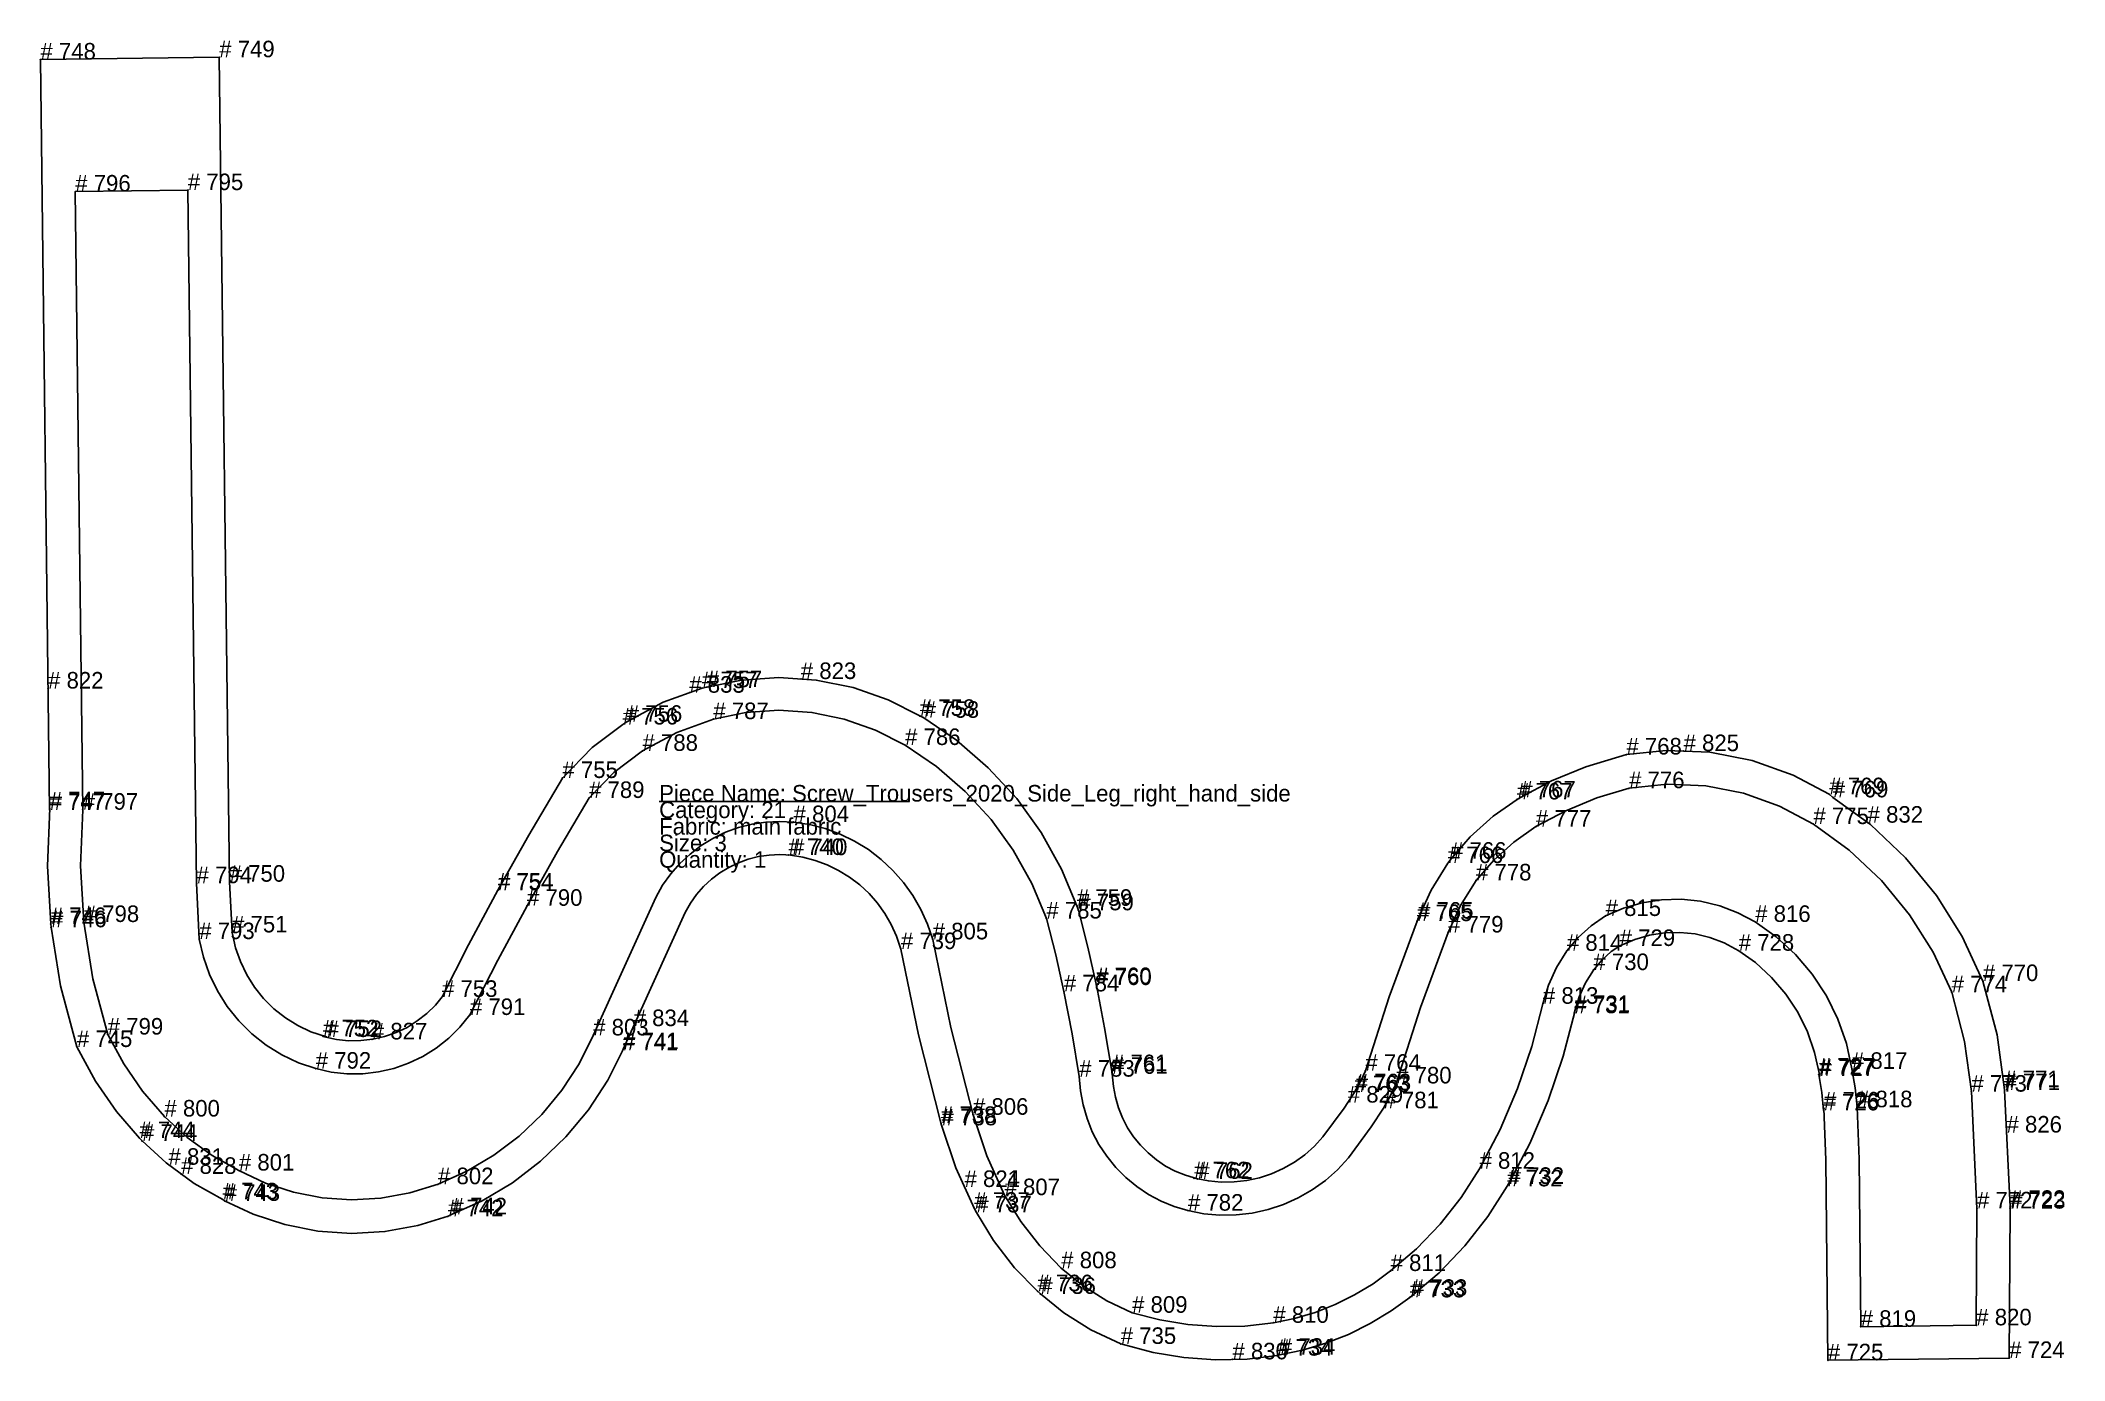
# Model space of a CAD drawing. Extents: x -265 to 2412, y -612 to 1604.
# Drawn here: x -241 to 370, y -530 to -131 of the extents above; entities that cross this region are included whole.
import ezdxf

# ---------------------------------------------------------------- set-up
doc = ezdxf.new("R2010")
doc.units = 0

# ---------------------------------------------------------------- blocks, each defined once
blk = doc.blocks.new('Side_Leg_right_hand_side-3')
at = {"layer": '1'}
blk.add_lwpolyline([(353.685, -483.6725), (353.6975, -484.2), (353.4275, -529.32), (298.7075, -530.015), (298.0875, -469.5025), (297.51, -453.9575), (297.3825, -454.535), (296.8725, -449.125), (295.94, -443.7275), (296.225, -444.11), (294.695, -437.075), (292.5075, -430.795), (289.6075, -424.8875), (285.985, -419.38), (281.7025, -414.3725), (276.82, -409.8975), (271.785, -406.2975), (267.4025, -403.9625), (263.075, -402.32), (258.58, -401.2525), (254.0075, -400.775), (249.3925, -400.89), (244.8375, -401.5975), (240.3925, -402.89), (235.8375, -404.875), (233.28, -406.5825), (230.4025, -409.1675), (227.91, -412.1525), (225.55, -415.9825), (223.6475, -420.1925), (222.1275, -425.195), (222.2575, -424.805), (218.7925, -438.1475), (214.2275, -451.5175), (208.665, -464.5125), (202.3025, -476.7325), (201.8525, -477.4675), (196.0475, -486.575), (189.11, -495.415), (181.2875, -503.56), (173.095, -510.5575), (172.465, -511.0125), (166.845, -515.0975), (160.535, -518.9225), (153.955, -522.18), (147.0775, -524.865), (140.0475, -526.9475), (133.2575, -528.345), (132.395, -528.605), (123.35, -529.635), (113.84, -529.835), (104.2875, -529.15), (94.935, -527.6125), (85.195, -525.07), (76.155, -520.8125), (68.0125, -515.695), (60.95, -509.96), (60.065, -509.16), (53.165, -502.0375), (46.7775, -493.8), (41.5975, -485.36), (40.995, -484.2425), (35.4225, -471.885), (31.1125, -459.035), (30.905, -458.3225), (24.125, -431.74), (18.825, -405.82), (17.515, -401.9475), (15.9225, -398.4025), (14.0025, -395.0525), (11.76, -391.93), (9.1975, -389.0175), (6.3975, -386.3975), (3.3225, -384.065), (0.0175, -382.0325), (-3.4425, -380.3475), (-7.07, -379.0225), (-10.8, -378.06), (-15.125, -377.3825), (-14.065, -377.43), (-17.78, -377.25), (-20.985, -377.395), (-24.1525, -377.8725), (-27.2575, -378.655), (-30.255, -379.75), (-33.1425, -381.14), (-35.8625, -382.805), (-38.3925, -384.7325), (-40.745, -386.9275), (-42.8425, -389.3275), (-44.6925, -391.9175), (-46.3, -394.74), (-64.995, -436.01), (-65.1575, -436.36), (-69.675, -445.38), (-75.5025, -454.33), (-82.295, -462.525), (-89.985, -469.9075), (-98.4725, -476.365), (-107.6375, -481.8025), (-116.84, -485.9275), (-117.9175, -486.4825), (-126.9825, -489.305), (-136.9875, -491.1225), (-147.0675, -491.67), (-157.175, -490.9775), (-167.14, -489.0425), (-176.7525, -485.9), (-185.3525, -481.86), (-185.9475, -481.41), (-194.555, -476.5725), (-203.035, -470.4175), (-210.29, -463.7325), (-211.0775, -462.905), (-218.0125, -454.8725), (-224.3475, -445.7025), (-229.9525, -435.38), (-234.865, -416.895), (-237.73, -399.225), (-237.8325, -398.2225), (-238.875, -380.78), (-238.14, -363.295), (-238.205, -363.8325), (-240.955, -137.1275), (-186.9825, -136.44), (-183.8375, -385.46), (-183.115, -400.7725), (-182.055, -405.4225), (-180.595, -409.59), (-178.6875, -413.5425), (-176.33, -417.285), (-173.585, -420.7075), (-170.455, -423.815), (-167.0075, -426.5325), (-163.2425, -428.8725), (-159.285, -430.755), (-154.575, -432.36), (-155.6875, -432.1775), (-151.5625, -433.0925), (-147.925, -433.48), (-144.2625, -433.4675), (-140.6075, -433.0475), (-137.0675, -432.24), (-133.6125, -431.04), (-130.2875, -429.45), (-127.195, -427.525), (-124.3175, -425.265), (-121.715, -422.7), (-119.7225, -420.25), (-111.6925, -404.5), (-102.8675, -388.02), (-102.765, -387.84), (-93.5, -371.3625), (-83.3625, -354.135), (-74.4175, -344.92), (-65.175, -337.975), (-63.915, -337.16), (-52.95, -331.255), (-41.2275, -326.975), (-39.765, -326.695), (-29.3275, -324.575), (-18.06, -323.8025), (-6.74, -324.535), (4.3875, -326.84), (15.025, -330.5675), (24.535, -335.385), (25.7125, -335.94), (35.645, -342.74), (45.21, -351.015), (53.7775, -360.34), (61.15, -370.5975), (67.315, -381.6375), (71.9475, -392.735), (72.43, -394.0975), (75.2675, -405.195), (77.775, -416.3875), (77.835, -416.67), (80.34, -429.5975), (82.525, -442.695), (82.6425, -443.4875), (82.9675, -447.2975), (83.5675, -450.58), (84.4875, -453.74), (85.7075, -456.7875), (87.26, -459.75), (89.0525, -462.48), (91.13, -465.04), (93.46, -467.3925), (96.0075, -469.4975), (98.75, -471.3275), (101.6575, -472.885), (104.7075, -474.1325), (108.3575, -475.2225), (107.35, -475.035), (111.66, -475.8575), (115.5175, -476.1975), (119.42, -476.1525), (123.23, -475.71), (127.0475, -474.8725), (130.7275, -473.67), (134.255, -472.0975), (137.6075, -470.18), (140.7725, -467.92), (143.6625, -465.3625), (146.2575, -462.5575), (152.6375, -453.88), (156.1475, -448.4725), (155.755, -449.005), (157.6325, -445.6475), (159.07, -442.57), (166.2325, -420.2), (174.65, -397.3525), (174.965, -396.6175), (178.9625, -387.9725), (183.9525, -379.84), (184.925, -378.5225), (190.67, -371.8975), (197.645, -365.63), (204.845, -360.62), (205.8475, -360.0075), (215.2775, -354.9775), (225.5975, -350.7225), (237.87, -347.0375), (249.9, -345.785), (263, -346.36), (275.8675, -348.865), (288.21, -353.2375), (299.1225, -359.0325), (300.2075, -359.985), (311.5225, -368.2275), (322.1675, -378.2675), (331.4675, -389.59), (339.2475, -401.9825), (345.4925, -415.4725), (349.77, -431.7375), (351.925, -447.525), (352.0225, -448.4025), (353.685, -483.6725)], close=True, dxfattribs=at)
at = {"layer": '14'}
blk.add_lwpolyline([(343.7075, -484.1425), (342.045, -448.8725), (339.9725, -433.68), (336.0725, -418.8575), (330.4675, -406.745), (323.355, -395.4175), (314.8725, -385.09), (305.1425, -375.915), (294.34, -368.0475), (284.1025, -362.61), (273.1725, -358.7375), (261.795, -356.5225), (250.2075, -356.0125), (238.68, -357.2125), (228.96, -360.1325), (219.5275, -364.0225), (210.5475, -368.8125), (203.86, -373.465), (197.8075, -378.905), (192.4675, -385.0625), (187.7875, -392.69), (184.0325, -400.81), (175.7, -423.425), (168.35, -446.38), (166.5625, -450.2075), (164.5025, -453.8925), (160.835, -459.545), (153.9525, -468.905), (150.635, -472.4925), (146.9775, -475.7275), (143.0025, -478.565), (138.7625, -480.99), (134.3075, -482.9775), (129.6625, -484.495), (124.89, -485.54), (120.045, -486.105), (115.1575, -486.16), (110.2925, -485.73), (105.49, -484.815), (101.3725, -483.5825), (97.3875, -481.9525), (93.595, -479.9225), (90.0175, -477.5325), (86.7025, -474.7925), (83.675, -471.7375), (80.965, -468.3975), (78.6075, -464.805), (76.6125, -460.9975), (75.0125, -457), (73.81, -452.87), (73.0375, -448.6425), (72.67, -444.34), (70.515, -431.4225), (68.025, -418.5725), (65.5525, -407.53), (62.75, -396.575), (58.335, -385.995), (52.73, -375.96), (46.025, -366.6325), (38.2525, -358.1725), (29.5625, -350.6525), (20.085, -344.1675), (11.17, -339.6475), (1.74, -336.345), (-8.055, -334.315), (-18.0375, -333.67), (-28.015, -334.3575), (-37.805, -336.345), (-48.84, -340.375), (-59.185, -345.945), (-67.8075, -352.425), (-75.325, -360.1675), (-84.85, -376.355), (-94.06, -392.735), (-102.8425, -409.1375), (-111.295, -425.715), (-114.31, -429.4225), (-117.705, -432.765), (-121.45, -435.71), (-125.4975, -438.2275), (-129.7975, -440.285), (-134.3, -441.8475), (-138.94, -442.9075), (-143.675, -443.45), (-148.4375, -443.4675), (-153.18, -442.9575), (-157.84, -441.9275), (-163.09, -440.135), (-168.1025, -437.7525), (-172.8175, -434.8225), (-177.1725, -431.3875), (-181.11, -427.48), (-184.58, -423.1475), (-187.5375, -418.4525), (-189.95, -413.4575), (-191.785, -408.215), (-193.0225, -402.7925), (-193.8175, -385.91), (-196.4625, -176.5625), (-230.455, -176.9975), (-228.19, -363.7125), (-228.9025, -380.6775), (-227.89, -397.63), (-225.1025, -414.81), (-220.6325, -431.63), (-215.8275, -440.4775), (-210.1075, -448.7575), (-203.5225, -456.3875), (-196.6825, -462.6875), (-189.165, -468.145), (-181.0525, -472.705), (-173.01, -476.4825), (-164.585, -479.2375), (-155.865, -480.93), (-147.005, -481.5375), (-138.1475, -481.0525), (-129.405, -479.465), (-120.92, -476.825), (-112.245, -472.935), (-104.055, -468.075), (-96.475, -462.31), (-89.615, -455.725), (-83.54, -448.395), (-78.3475, -440.42), (-74.08, -431.895), (-55.1875, -390.195), (-53.1125, -386.545), (-50.6725, -383.13), (-47.905, -379.9675), (-44.8375, -377.105), (-41.4975, -374.56), (-37.915, -372.3675), (-34.13, -370.545), (-30.1875, -369.105), (-26.1175, -368.0775), (-21.9625, -367.4525), (-17.77, -367.26), (-13.5725, -367.4675), (-8.78, -368.2175), (-4.0775, -369.4325), (0.4875, -371.1), (4.855, -373.225), (8.995, -375.77), (12.87, -378.71), (16.4175, -382.03), (19.6275, -385.6775), (22.4625, -389.625), (24.8775, -393.84), (26.87, -398.27), (28.425, -402.8725), (33.8725, -429.5075), (40.59, -455.855), (44.745, -468.2325), (50.11, -480.1375), (55.0025, -488.1075), (60.7225, -495.4825), (67.24, -502.2125), (73.825, -507.5575), (80.9725, -512.05), (88.6275, -515.655), (96.9975, -517.84), (105.4775, -519.235), (114.0775, -519.85), (122.695, -519.6675), (131.2725, -518.6925), (137.65, -517.3775), (143.8975, -515.5275), (149.9725, -513.155), (155.805, -510.2675), (161.375, -506.8925), (166.675, -503.04), (174.5, -496.355), (181.6275, -488.935), (187.98, -480.84), (193.515, -472.155), (199.7025, -460.2725), (204.975, -447.955), (209.3025, -435.28), (212.6675, -422.3175), (214.3775, -416.695), (216.8, -411.3375), (219.8825, -406.335), (223.27, -402.2775), (227.2025, -398.7425), (231.6, -395.8075), (236.995, -393.4575), (242.665, -391.8075), (248.5, -390.9025), (254.4025, -390.7525), (260.2775, -391.37), (266.0225, -392.735), (271.545, -394.83), (276.745, -397.6), (283.11, -402.1525), (288.8775, -407.4375), (293.9675, -413.39), (298.27, -419.9325), (301.7225, -426.9625), (304.2975, -434.3575), (305.9575, -441.9975), (306.955, -447.76), (307.5025, -453.5875), (308.09, -469.3075), (308.6075, -519.895), (343.4975, -519.45), (343.7075, -484.1425)], close=True, dxfattribs=at)
at = {"layer": '2'}
for p in [(-240.955, -137.1275), (-186.9825, -136.44), (-230.455, -176.9975), (-196.4625, -176.5625), (-41.2275, -326.975), (-39.765, -326.695), (24.535, -335.385), (25.7125, -335.94), (-65.175, -337.975), (-63.915, -337.16), (-37.805, -336.345), (-59.185, -345.945), (20.085, -344.1675), (237.87, -347.0375), (-83.3625, -354.135), (-75.325, -360.1675), (205.8475, -360.0075), (238.68, -357.2125), (299.1225, -359.0325), (300.2075, -359.985), (-238.205, -363.8325), (-238.14, -363.295), (-228.19, -363.7125), (204.845, -360.62), (-13.5725, -367.4675), (210.5475, -368.8125), (294.34, -368.0475), (-15.125, -377.3825), (-14.065, -377.43), (184.925, -378.5225), (183.9525, -379.84), (-193.8175, -385.91), (-183.8375, -385.46), (-102.8675, -388.02), (-102.765, -387.84), (192.4675, -385.0625), (-94.06, -392.735), (62.75, -396.575), (71.9475, -392.735), (72.43, -394.0975), (174.965, -396.6175), (231.6, -395.8075), (-237.8325, -398.2225), (-237.73, -399.225), (-227.89, -397.63), (-193.0225, -402.7925), (-183.115, -400.7725), (28.425, -402.8725), (174.65, -397.3525), (184.0325, -400.81), (276.745, -397.6), (18.825, -405.82), (219.8825, -406.335), (235.8375, -404.875), (271.785, -406.2975), (227.91, -412.1525), (345.4925, -415.4725), (-119.7225, -420.25), (68.025, -418.5725), (77.775, -416.3875), (77.835, -416.67), (336.0725, -418.8575), (-111.295, -425.715), (212.6675, -422.3175), (222.1275, -425.195), (222.2575, -424.805), (-220.6325, -431.63), (-155.6875, -432.1775), (-154.575, -432.36), (-74.08, -431.895), (-229.9525, -435.38), (-65.1575, -436.36), (-64.995, -436.01), (-157.84, -441.9275), (72.67, -444.34), (82.525, -442.695), (82.6425, -443.4875), (159.07, -442.57), (295.94, -443.7275), (296.225, -444.11), (305.9575, -441.9975), (155.755, -449.005), (156.1475, -448.4725), (168.35, -446.38), (342.045, -448.8725), (351.925, -447.525), (352.0225, -448.4025), (-203.5225, -456.3875), (40.59, -455.855), (164.5025, -453.8925), (297.3825, -454.535), (297.51, -453.9575), (307.5025, -453.5875), (-211.0775, -462.905), (-210.29, -463.7325), (30.905, -458.3225), (31.1125, -459.035), (-181.0525, -472.705), (107.35, -475.035), (108.3575, -475.2225), (193.515, -472.155), (-185.9475, -481.41), (-185.3525, -481.86), (-120.92, -476.825), (50.11, -480.1375), (201.8525, -477.4675), (202.3025, -476.7325), (-117.9175, -486.4825), (-116.84, -485.9275), (40.995, -484.2425), (41.5975, -485.36), (105.49, -484.815), (343.7075, -484.1425), (353.685, -483.6725), (353.6975, -484.2), (67.24, -502.2125), (166.675, -503.04), (60.065, -509.16), (60.95, -509.96), (172.465, -511.0125), (173.095, -510.5575), (88.6275, -515.655), (131.2725, -518.6925), (85.195, -525.07), (308.6075, -519.895), (343.4975, -519.45), (132.395, -528.605), (133.2575, -528.345), (298.7075, -530.015), (353.4275, -529.32)]:
    blk.add_point(p, dxfattribs=at)
at = {"layer": '4'}
for p in [(-238.65, -327.1125, 5), (-45.05, -328.3725, 5), (-11.3875, -324.2375, 5), (255.125, -346.0175, 5), (310.6875, -367.625, 5), (-140.905, -433.085, 5), (-61.8575, -429.075, 5), (153.7425, -452.18, 5), (352.6225, -461.2275, 5), (-202.2925, -470.9575, 5), (-198.505, -473.705, 5), (38.0325, -477.67, 5), (38.0325, -477.67, 5), (118.9275, -529.7275, 5)]:
    blk.add_point(p, dxfattribs=at)
at = {"layer": '5'}
blk.add_line((-54.1675, -361.245), (-34.1675, -361.245), dxfattribs=at)
at = {"layer": '7'}
blk.add_line((-54.1675, -361.245), (21.455, -361.245), dxfattribs=at)
at = {"layer": '1'}
for s, p in [('Piece Name: Screw_Trousers_2020_Side_Leg_right_hand_side', (-54.1675, -361.245)), ('Category: 21', (-54.1675, -366.245)), ('Fabric: main fabric', (-54.1675, -371.245)), ('Size: 3', (-54.1675, -376.245)), ('Quantity: 1', (-54.1675, -381.245))]:
    blk.add_text(s, height=5, dxfattribs=at).set_placement(p)
at = {"layer": '2'}
for s, p in [('# 748', (-240.955, -137.1275)), ('# 749', (-186.9825, -136.44)), ('# 796', (-230.455, -176.9975)), ('# 795', (-196.4625, -176.5625)), ('# 757', (-41.2275, -326.975)), ('# 757', (-39.765, -326.695)), ('# 756', (-65.175, -337.975)), ('# 756', (-63.915, -337.16)), ('# 787', (-37.805, -336.345)), ('# 758', (24.535, -335.385)), ('# 758', (25.7125, -335.94)), ('# 788', (-59.185, -345.945)), ('# 786', (20.085, -344.1675)), ('# 768', (237.87, -347.0375)), ('# 755', (-83.3625, -354.135)), ('# 776', (238.68, -357.2125)), ('# 769', (299.1225, -359.0325)), ('# 747', (-238.205, -363.8325)), ('# 747', (-238.14, -363.295)), ('# 797', (-228.19, -363.7125)), ('# 789', (-75.325, -360.1675)), ('# 767', (204.845, -360.62)), ('# 767', (205.8475, -360.0075)), ('# 769', (300.2075, -359.985)), ('# 804', (-13.5725, -367.4675)), ('# 777', (210.5475, -368.8125)), ('# 775', (294.34, -368.0475)), ('# 740', (-15.125, -377.3825)), ('# 740', (-14.065, -377.43)), ('# 766', (183.9525, -379.84)), ('# 766', (184.925, -378.5225)), ('# 794', (-193.8175, -385.91)), ('# 750', (-183.8375, -385.46)), ('# 754', (-102.8675, -388.02)), ('# 754', (-102.765, -387.84)), ('# 778', (192.4675, -385.0625)), ('# 790', (-94.06, -392.735)), ('# 759', (71.9475, -392.735)), ('# 759', (72.43, -394.0975)), ('# 815', (231.6, -395.8075)), ('# 746', (-237.8325, -398.2225)), ('# 746', (-237.73, -399.225)), ('# 798', (-227.89, -397.63)), ('# 751', (-183.115, -400.7725)), ('# 785', (62.75, -396.575)), ('# 765', (174.65, -397.3525)), ('# 765', (174.965, -396.6175)), ('# 779', (184.0325, -400.81)), ('# 816', (276.745, -397.6)), ('# 793', (-193.0225, -402.7925)), ('# 739', (18.825, -405.82)), ('# 805', (28.425, -402.8725)), ('# 814', (219.8825, -406.335)), ('# 729', (235.8375, -404.875)), ('# 728', (271.785, -406.2975)), ('# 730', (227.91, -412.1525)), ('# 753', (-119.7225, -420.25)), ('# 784', (68.025, -418.5725)), ('# 760', (77.775, -416.3875)), ('# 760', (77.835, -416.67)), ('# 774', (336.0725, -418.8575)), ('# 770', (345.4925, -415.4725)), ('# 791', (-111.295, -425.715)), ('# 813', (212.6675, -422.3175)), ('# 731', (222.1275, -425.195)), ('# 731', (222.2575, -424.805)), ('# 799', (-220.6325, -431.63)), ('# 752', (-155.6875, -432.1775)), ('# 752', (-154.575, -432.36)), ('# 803', (-74.08, -431.895)), ('# 745', (-229.9525, -435.38)), ('# 741', (-65.1575, -436.36)), ('# 741', (-64.995, -436.01)), ('# 792', (-157.84, -441.9275)), ('# 783', (72.67, -444.34)), ('# 761', (82.525, -442.695)), ('# 761', (82.6425, -443.4875)), ('# 764', (159.07, -442.57)), ('# 727', (295.94, -443.7275)), ('# 727', (296.225, -444.11)), ('# 817', (305.9575, -441.9975)), ('# 763', (155.755, -449.005)), ('# 763', (156.1475, -448.4725)), ('# 780', (168.35, -446.38)), ('# 773', (342.045, -448.8725)), ('# 771', (351.925, -447.525)), ('# 771', (352.0225, -448.4025)), ('# 800', (-203.5225, -456.3875)), ('# 806', (40.59, -455.855)), ('# 781', (164.5025, -453.8925)), ('# 726', (297.3825, -454.535)), ('# 726', (297.51, -453.9575)), ('# 818', (307.5025, -453.5875)), ('# 744', (-211.0775, -462.905)), ('# 738', (30.905, -458.3225)), ('# 738', (31.1125, -459.035)), ('# 744', (-210.29, -463.7325)), ('# 801', (-181.0525, -472.705)), ('# 762', (107.35, -475.035)), ('# 762', (108.3575, -475.2225)), ('# 812', (193.515, -472.155)), ('# 743', (-185.9475, -481.41)), ('# 802', (-120.92, -476.825)), ('# 807', (50.11, -480.1375)), ('# 732', (201.8525, -477.4675)), ('# 732', (202.3025, -476.7325)), ('# 743', (-185.3525, -481.86)), ('# 742', (-117.9175, -486.4825)), ('# 742', (-116.84, -485.9275)), ('# 737', (40.995, -484.2425)), ('# 737', (41.5975, -485.36)), ('# 782', (105.49, -484.815)), ('# 772', (343.7075, -484.1425)), ('# 722', (353.685, -483.6725)), ('# 723', (353.6975, -484.2)), ('# 808', (67.24, -502.2125)), ('# 811', (166.675, -503.04)), ('# 736', (60.065, -509.16)), ('# 736', (60.95, -509.96)), ('# 733', (172.465, -511.0125)), ('# 733', (173.095, -510.5575)), ('# 809', (88.6275, -515.655)), ('# 810', (131.2725, -518.6925)), ('# 819', (308.6075, -519.895)), ('# 820', (343.4975, -519.45)), ('# 735', (85.195, -525.07)), ('# 734', (132.395, -528.605)), ('# 734', (133.2575, -528.345)), ('# 725', (298.7075, -530.015)), ('# 724', (353.4275, -529.32))]:
    blk.add_text(s, height=5, dxfattribs=at).set_placement(p)
at = {"layer": '4'}
for s, p in [('# 822', (-238.65, -327.1125)), ('# 833', (-45.05, -328.3725)), ('# 823', (-11.3875, -324.2375)), ('# 825', (255.125, -346.0175)), ('# 832', (310.6875, -367.625)), ('# 834', (-61.8575, -429.075)), ('# 827', (-140.905, -433.085)), ('# 829', (153.7425, -452.18)), ('# 826', (352.6225, -461.2275)), ('# 831', (-202.2925, -470.9575)), ('# 828', (-198.505, -473.705)), ('# 821', (38.0325, -477.67)), ('# 824', (38.0325, -477.67)), ('# 830', (118.9275, -529.7275))]:
    blk.add_text(s, height=5, dxfattribs=at).set_placement(p)

msp = doc.modelspace()

# ---------------------------------------------------------------- block references
at = {"layer": '1'}
msp.add_blockref('Side_Leg_right_hand_side-3', (0, 0), dxfattribs=at)

doc.saveas('drawing.dxf')
